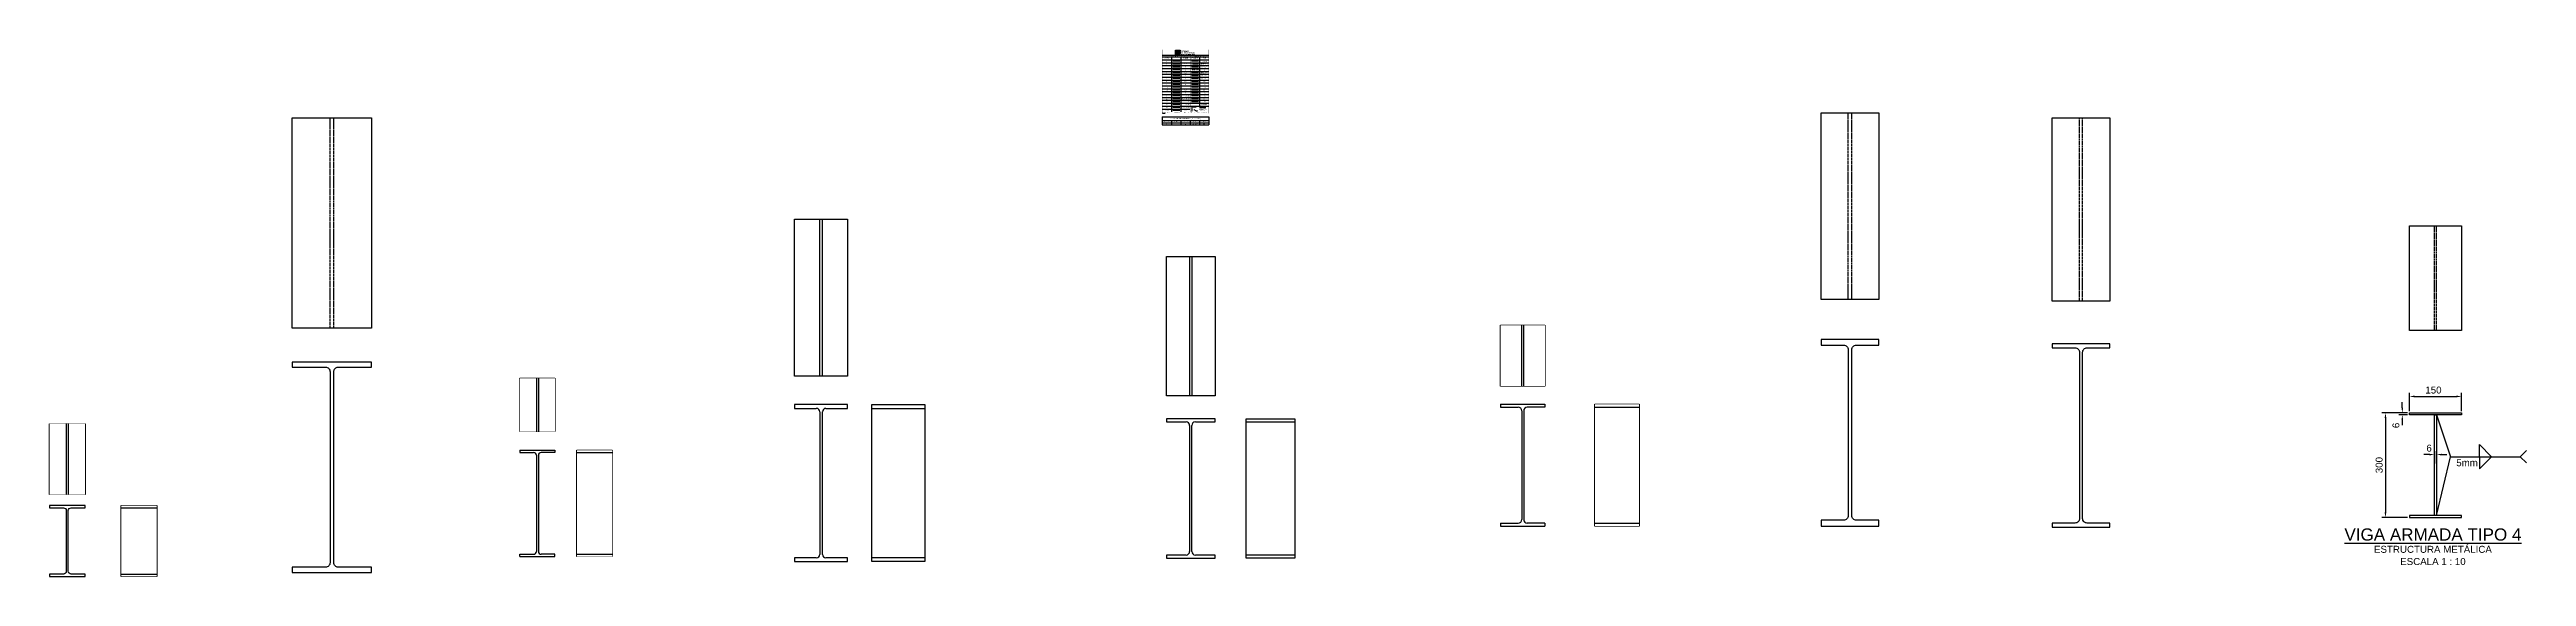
# Model space of a CAD drawing. Header units: millimetres. Extents: x 59135 to 3708801, y -250967 to 196121.
# Drawn here: x 3107117 to 3114226, y 193980 to 195489 of the extents above; entities that cross this region are included whole.
import ezdxf
from ezdxf.enums import TextEntityAlignment as Align

# ---------------------------------------------------------------- set-up
doc = ezdxf.new("R2010")
doc.units = ezdxf.units.MM
doc.header["$LTSCALE"] = 5
doc.set_wipeout_variables(frame=1)
doc.header["$PDMODE"] = 3
for name, pattern in [('CENTER', [2, 1.25, -0.25, 0.25, -0.25]), ('DASHDOT', [1, 0.5, -0.25, 0, -0.25]), ('HIDDEN', [0.375, 0.25, -0.125])]:
    doc.linetypes.add(name, pattern=pattern)
doc.layers.get('Defpoints').update_dxf_attribs({"color": 251})
for name, color, linetype in [('EE-1', 6, 'Continuous'), ('EE-2', 4, 'Continuous'), ('EE-3', 3, 'Continuous'), ('EE-4', 2, 'Continuous'), ('EE-5', 7, 'Continuous'), ('EE-6', 11, 'Continuous'), ('EE-7', 12, 'Continuous'), ('EE-8', 20, 'Continuous'), ('EE-ACHURADOS', 9, 'Continuous'), ('EE-CENTROS', 8, 'CENTER'), ('EE-COTAS', 1, 'Continuous'), ('EE-EJES', 8, 'DASHDOT'), ('EE-OCULTAS', 252, 'HIDDEN'), ('EE-OCULTO', 252, 'HIDDEN'), ('EE-TEXTO 1', 4, 'Continuous'), ('EE-TEXTO 2', 2, 'Continuous'), ('EE-V ARMADA TIPO 4', 130, 'Continuous'), ('EE-W12x16', 150, 'Continuous'), ('EE-W14x22', 30, 'Continuous'), ('EE-W16x26', 211, 'Continuous'), ('EE-W18x35', 255, 'Continuous'), ('EE-W21x44', 132, 'Continuous'), ('EE-W21x57', 190, 'Continuous'), ('EE-W24x68', 80, 'Continuous'), ('EE-W8x13', 65, 'Continuous')]:
    doc.layers.add(name, color=color, linetype=linetype)
doc.styles.add('ARIAL EE', font='arial.ttf')
doc.dimstyles.new('EE 1_1', dxfattribs={"dimtxt": 2, "dimasz": 2, "dimexe": 1, "dimexo": 0.5, "dimgap": 0.5, "dimtad": 1, "dimdec": 0, "dimdsep": 46, "dimtxsty": 'ARIAL EE', "dimcen": 1.5, "dimclrd": 256, "dimclre": 256, "dimclrt": 2, "dimadec": 0, "dimazin": 0, "dimtfac": 1, "dimtdec": 0, "dimtmove": 0, "dimatfit": 0, "dimfxl": 1, "dimlwd": -1, "dimlwe": -1, "dimarcsym": 0})
doc.dimstyles.new('EE 1_STANDAR', dxfattribs={"dimtxt": 2, "dimasz": 1.5, "dimexe": 1, "dimexo": 0.5, "dimgap": 0.8, "dimtad": 1, "dimdec": 0, "dimdsep": 46, "dimtxsty": 'ARIAL EE', "dimcen": 0.09, "dimclrd": 256, "dimclre": 256, "dimclrt": 2, "dimadec": 0, "dimazin": 0, "dimtfac": 1, "dimtdec": 0, "dimtofl": 0, "dimtmove": 1, "dimatfit": 2, "dimfxl": 1, "dimtolj": 1, "dimlwd": -1, "dimlwe": -1, "dimarcsym": 1})

# ---------------------------------------------------------------- blocks, each defined once
blk = doc.blocks.new('LOG_B')
h = blk.add_hatch(color=254)
h.paths.add_polyline_path([(0, 69), (0, 0), (26, 0), (26, 10, -0.31404), (7, 31), (17, 31, 0.361355), (34, 18), (72, 18), (72, 26), (29, 26, -0.192785), (25, 31), (72, 31), (72, 35, 0.414214), (55, 52), (34, 52, 0.361114), (17, 38), (7, 38, -0.313883), (26, 59), (26, 69)])
h.paths.add_polyline_path([(33, 43), (56, 43, -0.248305), (63, 38), (26, 38, -0.248305)], flags=16)
h.paths.add_polyline_path([(28, 69), (28, 59, -0.030205), (31, 60), (72, 60), (72, 69)], flags=17)
h.paths.add_polyline_path([(72, 0), (72, 10), (31, 10, -0.030205), (28, 10), (28, 0)], flags=17)
at = {"color": 254}
blk.add_lwpolyline([(17, 31), (7, 31, 0.31404), (26, 10), (26, 0), (0, 0), (0, 69), (26, 69), (26, 59, 0.313883), (7, 38), (17, 38, -0.361114), (34, 52), (55, 52, -0.414214), (72, 35), (72, 31), (25, 31, 0.192785), (29, 26), (72, 26), (72, 18), (34, 18, -0.361355)], format="xyb", close=True, dxfattribs=at)
for points in [[(32, 60, 0.031581), (28, 59), (28, 69), (72, 69), (72, 60), (31, 60)], [(32, 10, -0.031581), (28, 10), (28, 0), (72, 0), (72, 10), (31, 10)]]:
    blk.add_lwpolyline(points, format="xyb", dxfattribs=at)
blk = doc.blocks.new('LOG_F')
h = blk.add_hatch(color=154)
h.paths.add_polyline_path([(0, 69), (0, 0), (26, 0), (26, 10, -0.31404), (7, 31), (17, 31, 0.361355), (34, 18), (72, 18), (72, 26), (29, 26, -0.192785), (25, 31), (72, 31), (72, 35, 0.414214), (55, 52), (34, 52, 0.361114), (17, 38), (7, 38, -0.313883), (26, 59), (26, 69)])
h.paths.add_polyline_path([(33, 43), (56, 43, -0.248305), (63, 38), (26, 38, -0.248305)], flags=16)
h.paths.add_polyline_path([(28, 69), (28, 59, -0.030205), (31, 60), (72, 60), (72, 69)], flags=17)
h.paths.add_polyline_path([(72, 0), (72, 10), (31, 10, -0.030205), (28, 10), (28, 0)], flags=17)
at = {"color": 154}
blk.add_lwpolyline([(17, 31), (7, 31, 0.31404), (26, 10), (26, 0), (0, 0), (0, 69), (26, 69), (26, 59, 0.313883), (7, 38), (17, 38, -0.361114), (34, 52), (55, 52, -0.414214), (72, 35), (72, 31), (25, 31, 0.192785), (29, 26), (72, 26), (72, 18), (34, 18, -0.361355)], format="xyb", close=True, dxfattribs=at)
for points in [[(32, 60, 0.031581), (28, 59), (28, 69), (72, 69), (72, 60), (31, 60)], [(32, 10, -0.031581), (28, 10), (28, 0), (72, 0), (72, 10), (31, 10)]]:
    blk.add_lwpolyline(points, format="xyb", dxfattribs=at)
blk = doc.blocks.new('LOG EE')
for name, p in [('LOG_B', (-1, -1)), ('LOG_F', (0, 0))]:
    blk.add_blockref(name, p)
at = {"color": 254, "attachment_point": 7, "style": 'ARIAL EE'}
for s, insert, char_height, width in [('{\\fArial Black|b0|i0|c0|p34;\\T1.03;ESTUDIOS}', (78, 42), 15.45, 120.46), ('{\\fArial Black|b0|i0|c0|p34;\\T1.03;ESTRUCTURALES}', (78, 21), 15.45, 120.46), ('{\\fArial|b1|i0|c238|p34;\\T1.03;INGENIEROS CONSULTORES}', (81, 0), 10.5, 230.62)]:
    blk.add_mtext(s, dxfattribs=dict(at, insert=insert, char_height=char_height, width=width))
at = {"attachment_point": 7, "style": 'ARIAL EE'}
for s, insert, char_height, width in [('{\\fArial Black|b0|i0|c0|p34;\\T1.03;ESTUDIOS}', (80, 43), 15.45, 120.46), ('{\\fArial Black|b0|i0|c0|p34;\\T1.03;ESTRUCTURALES}', (79, 20), 15.45, 120.46), ('{\\fArial|b1|i0|c238|p34;\\T1.03;INGENIEROS CONSULTORES}', (82, 1), 10.5, 225.2)]:
    blk.add_mtext(s, dxfattribs=dict(at, insert=insert, char_height=char_height, width=width))
blk = doc.blocks.new('*D11')
at = {"layer": 'Defpoints', "color": 0, "linetype": 'Continuous', "transparency": 16777216}
for p in [(85, 6.2), (86.3, 16.2), (86.3, 6.2)]:
    blk.add_point(p, dxfattribs=at)
at = {"layer": 'EE-COTAS', "transparency": 16777216}
for p, q in [((85.8, 16.2), (84, 16.2)), ((85.8, 6.2), (84, 6.2)), ((85, 14.2), (85, 8.2))]:
    blk.add_line(p, q, dxfattribs=at)
at = {"layer": 'EE-COTAS', "linetype": 'Continuous', "transparency": 16777216}
for points in [[(84.6, 14.2), (85.3, 14.2), (85, 16.2)], [(84.6, 8.2), (85.3, 8.2), (85, 6.2)]]:
    blk.add_solid(points, dxfattribs=at)
at = {"layer": 'EE-COTAS', "color": 2, "linetype": 'Continuous', "transparency": 16777216, "insert": (83.4, 11.2), "char_height": 2, "attachment_point": 5, "rotation": 90, "style": 'ARIAL EE'}
blk.add_mtext('10', dxfattribs=at)
blk = doc.blocks.new('*D12')
at = {"layer": 'Defpoints', "color": 0, "linetype": 'Continuous', "transparency": 16777216}
for p in [(86.3, 17.5), (86.3, 16.2), (96.3, 16.2)]:
    blk.add_point(p, dxfattribs=at)
at = {"layer": 'EE-COTAS', "transparency": 16777216}
for p, q in [((86.3, 16.7), (86.3, 18.5)), ((94.3, 17.5), (88.3, 17.5)), ((96.3, 16.7), (96.3, 18.5))]:
    blk.add_line(p, q, dxfattribs=at)
at = {"layer": 'EE-COTAS', "linetype": 'Continuous', "transparency": 16777216}
for points in [[(88.3, 17.8), (88.3, 17.2), (86.3, 17.5)], [(94.3, 17.8), (94.3, 17.2), (96.3, 17.5)]]:
    blk.add_solid(points, dxfattribs=at)
at = {"layer": 'EE-COTAS', "color": 2, "linetype": 'Continuous', "transparency": 16777216, "insert": (91.3, 19), "char_height": 2, "attachment_point": 5, "style": 'ARIAL EE'}
blk.add_mtext('10', dxfattribs=at)
blk = doc.blocks.new('*T13')
at = {"layer": 'EE-COTAS', "color": 0, "lineweight": -2}
for p, q in [((0, 0), (26.8, 0)), ((0, 0), (0, -10)), ((26.8, 0), (53.6, 0)), ((53.6, 0), (80.4, 0)), ((80.4, 0), (107.2, 0)), ((107.2, 0), (134, 0)), ((134, 0), (134, -10)), ((0, -10), (26.8, -10)), ((0, -10), (0, -17.5)), ((0, -17.5), (26.8, -17.5)), ((0, -17.5), (0, -22.5)), ((0, -22.5), (26.8, -22.5)), ((26.8, -10), (53.6, -10)), ((26.8, -10), (26.8, -17.5)), ((26.8, -17.5), (53.6, -17.5)), ((26.8, -17.5), (26.8, -22.5)), ((26.8, -22.5), (53.6, -22.5)), ((53.6, -10), (80.4, -10)), ((53.6, -10), (53.6, -17.5)), ((53.6, -17.5), (80.4, -17.5)), ((53.6, -17.5), (53.6, -22.5)), ((53.6, -22.5), (80.4, -22.5)), ((80.4, -10), (107.2, -10)), ((80.4, -10), (80.4, -17.5)), ((80.4, -17.5), (107.2, -17.5)), ((80.4, -17.5), (80.4, -22.5)), ((80.4, -22.5), (107.2, -22.5)), ((107.2, -10), (134, -10)), ((107.2, -10), (107.2, -17.5)), ((107.2, -17.5), (134, -17.5)), ((107.2, -17.5), (107.2, -22.5)), ((107.2, -22.5), (134, -22.5)), ((134, -10), (134, -17.5)), ((134, -17.5), (134, -22.5))]:
    blk.add_line(p, q, dxfattribs=at)
at = {"layer": 'EE-COTAS', "color": 2, "width": 25.805, "attachment_point": 5, "style": 'ARIAL EE'}
for s, insert, char_height in [('COLOR', (13.4, -13.8), 2.5), ('1', (13.4, -20), 2), ('LINEA', (40.2, -13.8), 2.5), ('CALIBRE', (67, -13.8), 2.5), ('0.1', (67, -20), 2), ('CONTINUA', (93.8, -20), 2), ('TIPO', (93.8, -13.8), 2.5), ('LAYER', (120.6, -13.8), 2.5), ('EE-', (120.6, -20), 2)]:
    blk.add_mtext(s, dxfattribs=dict(at, insert=insert, char_height=char_height))
at = {"layer": 'EE-COTAS', "color": 4, "insert": (67, -5), "char_height": 3, "width": 133.026, "attachment_point": 5, "style": 'ARIAL EE'}
blk.add_mtext('ESTUDIOS ESTRUCTURALES (tipo de tabla)', dxfattribs=at)
blk = doc.blocks.new('*U1458')
blk.add_lwpolyline([(0, 174.5), (127, 174.5), (127, -174.5), (0, -174.5)], close=True)
blk.add_wipeout([(0, 174.5), (127, 174.5), (127, -174.5), (0, -174.5)])
for p, q in [((0, 166), (127, 166)), ((0, -166), (127, -166))]:
    blk.add_line(p, q)
blk = doc.blocks.new('*U1459')
blk.add_lwpolyline([(-63.5, 174.5), (63.5, 174.5), (63.5, 0), (-63.5, 0)], close=True)
blk.add_wipeout([(-63.5, 174.5), (63.5, 174.5), (63.5, 0), (-63.5, 0)])
at = {"layer": 'EE-OCULTAS'}
for p, q in [((-2.9, 0), (-2.9, 174.5)), ((2.9, 0), (2.9, 174.5))]:
    blk.add_line(p, q, dxfattribs=at)
blk = doc.blocks.new('TÍTULO')
at = {"layer": 'EE-TEXTO 1', "style": 'ARIAL EE'}
blk.add_attdef('%%UTÍTULO', text='', height=3.5, dxfattribs=at).set_placement((0, 0), align=Align.MIDDLE_CENTER)
at = {"layer": 'EE-TEXTO 2', "style": 'ARIAL EE'}
for tag, p in [('SUBTÍTULO', (0, -4.24)), ('ESCALA', (0, -7.74))]:
    blk.add_attdef(tag, text='', height=2, dxfattribs=at).set_placement(p, align=Align.MIDDLE_CENTER)
blk = doc.blocks.new('*D1473')
at = {"layer": 'Defpoints', "color": 0, "transparency": 16777216}
for p in [(3113889.9, 194448.8), (3114039.9, 194495.6), (3114039.9, 194448.8)]:
    blk.add_point(p, dxfattribs=at)
at = {"layer": 'EE-COTAS', "transparency": 16777216}
for p, q in [((3113889.9, 194453.8), (3113889.9, 194505.6)), ((3113904.9, 194495.6), (3114024.9, 194495.6)), ((3114039.9, 194453.8), (3114039.9, 194505.6))]:
    blk.add_line(p, q, dxfattribs=at)
blk.add_solid([(3114024.9, 194498.1), (3114024.9, 194493.1), (3114039.9, 194495.6)], dxfattribs=at)
at = {"layer": 'EE-COTAS', "color": 2, "transparency": 16777216, "insert": (3113959.1, 194513.8), "char_height": 20, "attachment_point": 5, "style": 'ARIAL EE', "bg_fill": 3, "box_fill_scale": 1.1, "bg_fill_color": 256, "bg_fill_true_color": 13158600, "bg_fill_transparency": 0}
blk.add_mtext('\\A1;150', dxfattribs=at)
at = {"layer": 'EE-COTAS', "transparency": 16777216}
blk.add_solid([(3113904.9, 194498.1), (3113904.9, 194493.1), (3113889.9, 194495.6)], dxfattribs=at)
blk = doc.blocks.new('*D1474')
at = {"layer": 'Defpoints', "color": 0, "transparency": 16777216}
for p in [(3113889.9, 194448.8), (3113821.4, 194148.8), (3113889.9, 194148.8)]:
    blk.add_point(p, dxfattribs=at)
at = {"layer": 'EE-COTAS', "transparency": 16777216}
for p, q in [((3113884.9, 194448.8), (3113811.4, 194448.8)), ((3113821.4, 194433.8), (3113821.4, 194163.8)), ((3113884.9, 194148.8), (3113811.4, 194148.8))]:
    blk.add_line(p, q, dxfattribs=at)
for points in [[(3113818.9, 194433.8), (3113823.9, 194433.8), (3113821.4, 194448.8)], [(3113818.9, 194163.8), (3113823.9, 194163.8), (3113821.4, 194148.8)]]:
    blk.add_solid(points, dxfattribs=at)
at = {"layer": 'EE-COTAS', "color": 2, "transparency": 16777216, "insert": (3113803.2, 194298.8), "char_height": 20, "attachment_point": 5, "rotation": 90, "style": 'ARIAL EE', "bg_fill": 3, "box_fill_scale": 1.1, "bg_fill_color": 256, "bg_fill_true_color": 13158600, "bg_fill_transparency": 0}
blk.add_mtext('\\A1;300', dxfattribs=at)
blk = doc.blocks.new('*D1475')
at = {"layer": 'EE-COTAS', "transparency": 16777216}
for p, q in [((3113884.9, 194448.8), (3113859.7, 194448.8)), ((3113884.9, 194442.8), (3113859.7, 194442.8)), ((3113869.7, 194463.8), (3113869.7, 194478.8)), ((3113869.7, 194427.8), (3113869.7, 194412.8))]:
    blk.add_line(p, q, dxfattribs=at)
at = {"layer": 'EE-COTAS', "color": 2, "transparency": 16777216, "insert": (3113851.5, 194412.5), "char_height": 20, "attachment_point": 5, "rotation": 90, "style": 'ARIAL EE', "bg_fill": 3, "box_fill_scale": 1.1, "bg_fill_color": 256, "bg_fill_true_color": 13158600, "bg_fill_transparency": 0}
blk.add_mtext('\\A1;6', dxfattribs=at)
at = {"layer": 'Defpoints', "color": 0, "transparency": 16777216}
for p in [(3113869.7, 194442.8), (3113889.9, 194448.8), (3113889.9, 194442.8)]:
    blk.add_point(p, dxfattribs=at)
at = {"layer": 'EE-COTAS', "transparency": 16777216}
for points in [[(3113867.2, 194463.8), (3113872.2, 194463.8), (3113869.7, 194448.8)], [(3113867.2, 194427.8), (3113872.2, 194427.8), (3113869.7, 194442.8)]]:
    blk.add_solid(points, dxfattribs=at)
blk = doc.blocks.new('*D1476')
at = {"layer": 'Defpoints', "color": 0, "transparency": 16777216}
for p in [(3113961.9, 194298.8), (3113967.9, 194298.8)]:
    blk.add_point(p, dxfattribs=at)
at = {"layer": 'EE-COTAS', "transparency": 16777216}
for p, q in [((3113946.9, 194329), (3113931.9, 194329)), ((3113961.9, 194303.8), (3113961.9, 194339)), ((3113967.9, 194303.8), (3113967.9, 194339)), ((3113982.9, 194329), (3113997.9, 194329))]:
    blk.add_line(p, q, dxfattribs=at)
at = {"layer": 'EE-COTAS', "color": 2, "transparency": 16777216, "insert": (3113946.6, 194347.3), "char_height": 20, "attachment_point": 5, "style": 'ARIAL EE', "bg_fill": 3, "box_fill_scale": 1.1, "bg_fill_color": 256, "bg_fill_true_color": 13158600, "bg_fill_transparency": 0}
blk.add_mtext('\\A1;6', dxfattribs=at)
at = {"layer": 'Defpoints', "color": 0, "transparency": 16777216}
blk.add_point((3113967.9, 194329), dxfattribs=at)
at = {"layer": 'EE-COTAS', "transparency": 16777216}
for points in [[(3113946.9, 194331.5), (3113946.9, 194326.5), (3113961.9, 194329)], [(3113982.9, 194331.5), (3113982.9, 194326.5), (3113967.9, 194329)]]:
    blk.add_solid(points, dxfattribs=at)
blk = doc.blocks.new('AWS-FILL')
for p, q in [((0, 0), (20, 0)), ((8.25, -3.5), (11.75, 0)), ((8.25, 0), (8.25, -3.5))]:
    blk.add_line(p, q)
at = {"layer": 'EE-TEXTO 2', "style": 'ARIAL EE', "flags": 12}
blk.add_attdef('VALOR_SOLDADURA', text='', height=2, dxfattribs=at).set_placement((7.83, -2.73), align=Align.RIGHT)
blk.add_attdef('DE-TANTO-CADA-TANTO', (12.68, -2.68), '', height=2, dxfattribs=at)
blk = doc.blocks.new('OBSERVACION')
for q in [(1.78, 1.78), (1.78, -1.78)]:
    blk.add_line((0, 0), q)
at = {"layer": 'EE-TEXTO 2', "style": 'ARIAL EE', "flags": 4}
blk.add_attdef('OBSERVACION', (2.3, -1.07), '', height=2, dxfattribs=at)
blk = doc.blocks.new('PLANTA VT4')
blk.add_wipeout([(-75, 300), (75, 300), (75, 0), (-75, 0)]).dxf.layer = 'EE-V ARMADA TIPO 4'
at = {"layer": 'EE-CENTROS'}
for p, q in [((-3, 0), (-3, 300)), ((3, 0), (3, 300))]:
    blk.add_line(p, q, dxfattribs=at)
at = {"layer": 'EE-V ARMADA TIPO 4'}
blk.add_lwpolyline([(-75, 300), (75, 300), (75, 0), (-75, 0)], close=True, dxfattribs=at)
blk = doc.blocks.new('WF 21x57')
blk.add_lwpolyline([(83, 0), (83, 16.5), (18.15, 16.5, -0.4142136), (5.15, 29.5), (5.15, 505.5, -0.4142136), (18.15, 518.5), (83, 518.5), (83, 535), (-83, 535), (-83, 518.5), (-18.15, 518.5, -0.4142136), (-5.15, 505.5), (-5.15, 29.5, -0.4142136), (-18.15, 16.5), (-83, 16.5), (-83, 0)], format="xyb", close=True)
blk = doc.blocks.new('W 21x57 EN PLANTA')
blk.add_wipeout([(-83, 535), (83, 535), (83, 0), (-83, 0)]).dxf.layer = 'EE-W21x57'
at = {"layer": 'EE-CENTROS'}
for points in [[(-5.15, 0), (-5.15, 535)], [(5.15, 0), (5.15, 535)]]:
    blk.add_lwpolyline(points, dxfattribs=at)
at = {"layer": 'EE-W21x57'}
blk.add_lwpolyline([(-83, 535), (83, 535), (83, 0), (-83, 0)], close=True, dxfattribs=at)
blk = doc.blocks.new('WF 21x44')
blk.add_lwpolyline([(82.5, 0), (82.5, 11.4), (17.45, 11.4, -0.4142136), (4.45, 24.4), (4.45, 500.6, -0.4142136), (17.45, 513.6), (82.5, 513.6), (82.5, 525), (-82.5, 525), (-82.5, 513.6), (-17.45, 513.6, -0.4142136), (-4.45, 500.6), (-4.45, 24.4, -0.4142136), (-17.45, 11.4), (-82.5, 11.4), (-82.5, 0)], format="xyb", close=True)
blk = doc.blocks.new('W 21x44 EN PLANTA')
blk.add_wipeout([(-82.5, 525), (82.5, 525), (82.5, 0), (-82.5, 0)]).dxf.layer = 'EE-W21x44'
at = {"layer": 'EE-CENTROS'}
for points in [[(-4.45, 0), (-4.45, 525)], [(4.45, 0), (4.45, 525)]]:
    blk.add_lwpolyline(points, dxfattribs=at)
at = {"layer": 'EE-W21x44'}
blk.add_lwpolyline([(-82.5, 525), (82.5, 525), (82.5, 0), (-82.5, 0)], close=True, dxfattribs=at)
blk = doc.blocks.new('W16x26PLANTA')
blk.add_wipeout([(-70, 399), (70, 399), (70, 0), (-70, 0)])
blk.add_lwpolyline([(-70, 399), (70, 399), (70, 0), (-70, 0)], close=True)
at = {"layer": 'EE-OCULTAS'}
for p, q in [((-3.2, 399), (-3.2, 0)), ((3.2, 399), (3.2, 0))]:
    blk.add_line(p, q, dxfattribs=at)
blk = doc.blocks.new('W16x26SECCION')
blk.add_wipeout([(0, 199.5), (140, 199.5), (140, -199.5), (0, -199.5)])
for points in [[(0, 199.5), (140, 199.5), (140, -199.5), (0, -199.5)], [(0, 190.7), (140, 190.7), (140, -190.7), (0, -190.7)]]:
    blk.add_lwpolyline(points, close=True)
blk = doc.blocks.new('W18x35PLANTA')
blk.add_wipeout([(-76, 450), (76, 450), (76, 0), (-76, 0)])
blk.add_lwpolyline([(-76, 450), (76, 450), (76, 0), (-76, 0)], close=True)
at = {"layer": 'EE-OCULTO'}
for p, q in [((-3.8, 0), (-3.8, 450)), ((3.8, 0), (3.8, 450))]:
    blk.add_line(p, q, dxfattribs=at)
blk = doc.blocks.new('W18x35SECCION')
blk.add_wipeout([(0, 225), (152, 225), (152, -225), (0, -225)])
for points in [[(0, 225), (152, 225), (152, -225), (0, -225)], [(0, 214.2), (152, 214.2), (152, -214.2), (0, -214.2)]]:
    blk.add_lwpolyline(points, close=True)
blk = doc.blocks.new('WF 24x68')
blk.add_lwpolyline([(114, 0), (114, 14.9), (18.25, 14.9, -0.4142136), (5.25, 27.9), (5.25, 575.1, -0.4142136), (18.25, 588.1), (114, 588.1), (114, 603), (-114, 603), (-114, 588.1), (-18.25, 588.1, -0.4142136), (-5.25, 575.1), (-5.25, 27.9, -0.4142136), (-18.25, 14.9), (-114, 14.9), (-114, 0)], format="xyb", close=True)
blk = doc.blocks.new('W 24x68 EN PLANTA')
blk.add_wipeout([(-114, 603), (114, 603), (114, 0), (-114, 0)]).dxf.layer = 'EE-W24x68'
at = {"layer": 'EE-CENTROS'}
for p, q in [((-5.25, 0), (-5.25, 603)), ((5.25, 0), (5.25, 603))]:
    blk.add_line(p, q, dxfattribs=at)
at = {"layer": 'EE-W24x68'}
blk.add_lwpolyline([(-114, 603), (114, 603), (114, 0), (-114, 0)], close=True, dxfattribs=at)
blk = doc.blocks.new('*U1454')
blk.add_wipeout([(0, 152.5), (101, 152.5), (101, -152.5), (0, -152.5)])
blk.add_lwpolyline([(0, 152.5), (101, 152.5), (101, -152.5), (0, -152.5)], close=True)
blk.add_wipeout([(0, 152.5), (101, 152.5), (101, -152.5), (0, -152.5)])
for p, q in [((0, 145.8), (101, 145.8)), ((0, -145.8), (101, -145.8))]:
    blk.add_line(p, q)
blk = doc.blocks.new('*U1455')
blk.add_wipeout([(-50.5, 0), (50.5, 0), (50.5, -152.5), (-50.5, -152.5)])
blk.add_lwpolyline([(-50.5, 0), (50.5, 0), (50.5, -152.5), (-50.5, -152.5)], close=True)
blk.add_wipeout([(-50.5, 0), (50.5, 0), (50.5, -152.5), (-50.5, -152.5)])
at = {"layer": 'EE-OCULTAS'}
for p, q in [((-2.8, 0), (-2.8, -152.5)), ((2.8, 0), (2.8, -152.5))]:
    blk.add_line(p, q, dxfattribs=at)
blk = doc.blocks.new('*U1456')
blk.add_lwpolyline([(0, 101.5), (102, 101.5), (102, -101.5), (0, -101.5)], close=True)
blk.add_wipeout([(0, 101.5), (102, 101.5), (102, -101.5), (0, -101.5)])
for p, q in [((0, 95), (102, 95)), ((0, -95), (102, -95))]:
    blk.add_line(p, q)
blk = doc.blocks.new('*U1457')
blk.add_lwpolyline([(-51, 203), (51, 203), (51, 0), (-51, 0)], close=True)
blk.add_wipeout([(-51, 203), (51, 203), (51, 0), (-51, 0)])
at = {"layer": 'EE-OCULTAS'}
for p, q in [((-2.9, 203), (-2.9, 0)), ((2.9, 203), (2.9, 0))]:
    blk.add_line(p, q, dxfattribs=at)
blk = doc.blocks.new('TEMPLATE EE')
for p, q in [((0, 161.8), (134, 161.8)), ((0, 153.5), (134, 153.5)), ((0, 145.3), (134, 145.3)), ((26.8, 161.8), (26.8, 4.1)), ((53.6, 161.8), (53.6, 4.1)), ((107.2, 161.8), (107.2, 20.8)), ((0, 137), (134, 137)), ((0, 128.7), (134, 128.7)), ((0, 120.4), (134, 120.4)), ((0, 112.1), (134, 112.1)), ((0, 103.8), (134, 103.8)), ((0, 95.5), (134, 95.5)), ((0, 87.2), (134, 87.2)), ((0, 78.9), (134, 78.9)), ((0, 70.6), (134, 70.6)), ((0, 62.3), (134, 62.3)), ((0, 54), (134, 54)), ((0, 45.7), (80.4, 45.7)), ((0, 37.4), (80.4, 37.4)), ((0, 29.1), (80.4, 29.1)), ((0, 20.8), (80.4, 20.8)), ((0, 12.5), (80.4, 12.5)), ((50.3, 8.4), (30.2, 8.4)), ((80.4, 45.7), (134, 45.7)), ((80.4, 37.4), (134, 37.4)), ((80.4, 29.1), (134, 29.1)), ((80.4, 20.8), (134, 20.8))]:
    blk.add_line(p, q)
at = {"color": 1}
blk.add_line((50.3, 149.4), (30.2, 149.4), dxfattribs=at)
at = {"color": 2}
blk.add_line((50.3, 141.1), (30.2, 141.1), dxfattribs=at)
at = {"color": 3}
blk.add_line((50.3, 132.8), (30.2, 132.8), dxfattribs=at)
at = {"color": 4}
blk.add_line((50.3, 124.5), (30.2, 124.5), dxfattribs=at)
at = {"color": 5}
blk.add_line((50.3, 116.2), (30.2, 116.2), dxfattribs=at)
at = {"color": 6}
blk.add_line((50.3, 107.9), (30.2, 107.9), dxfattribs=at)
at = {"color": 7}
blk.add_line((50.3, 99.6), (30.2, 99.6), dxfattribs=at)
at = {"color": 8}
blk.add_line((50.3, 91.3), (30.2, 91.3), dxfattribs=at)
at = {"color": 9}
blk.add_line((50.3, 83), (30.2, 83), dxfattribs=at)
at = {"color": 11}
blk.add_line((50.3, 74.8), (30.2, 74.8), dxfattribs=at)
at = {"color": 12}
blk.add_line((50.3, 66.5), (30.2, 66.5), dxfattribs=at)
at = {"color": 20}
blk.add_line((50.3, 58.2), (30.2, 58.2), dxfattribs=at)
at = {"color": 250}
blk.add_line((50.3, 49.9), (30.2, 49.9), dxfattribs=at)
at = {"color": 251}
blk.add_line((50.3, 41.6), (30.2, 41.6), dxfattribs=at)
at = {"color": 252}
blk.add_line((50.3, 33.3), (30.2, 33.3), dxfattribs=at)
at = {"color": 253}
blk.add_line((50.3, 25), (30.2, 25), dxfattribs=at)
at = {"color": 254}
blk.add_line((50.3, 16.7), (30.2, 16.7), dxfattribs=at)
at = {"layer": 'EE-1'}
blk.add_line((103.9, 91.3), (83.8, 91.3), dxfattribs=at)
at = {"layer": 'EE-2'}
blk.add_line((103.9, 83), (83.8, 83), dxfattribs=at)
at = {"layer": 'EE-3'}
blk.add_line((103.9, 74.8), (83.8, 74.8), dxfattribs=at)
at = {"layer": 'EE-4'}
blk.add_line((103.9, 66.5), (83.8, 66.5), dxfattribs=at)
at = {"layer": 'EE-5'}
for p, q in [((0, 166.8), (134, 166.8)), ((103.9, 58.2), (83.8, 58.2))]:
    blk.add_line(p, q, dxfattribs=at)
at = {"layer": 'EE-5', "const_width": 0.5}
blk.add_lwpolyline([(0, 166.8), (134, 166.8), (134, 182.5), (0, 182.5)], close=True, dxfattribs=at)
at = {"layer": 'EE-5', "linetype": 'Continuous', "const_width": 0.5}
for points in [[(0, 166.8), (80.4, 166.8), (80.4, 4.1), (0, 4.1)], [(80.4, 4.1), (134, 4.1), (134, 166.8), (80.4, 166.8)], [(0, 4.1), (134, 4.1), (134, 0), (0, 0)]]:
    blk.add_lwpolyline(points, close=True, dxfattribs=at)
at = {"layer": 'EE-6'}
blk.add_line((103.9, 49.9), (83.8, 49.9), dxfattribs=at)
at = {"layer": 'EE-7'}
blk.add_line((103.9, 41.6), (83.8, 41.6), dxfattribs=at)
at = {"layer": 'EE-8'}
blk.add_line((103.9, 33.3), (83.8, 33.3), dxfattribs=at)
at = {"layer": 'EE-ACHURADOS'}
blk.add_line((103.9, 149.4), (83.8, 149.4), dxfattribs=at)
at = {"layer": 'EE-CENTROS'}
blk.add_line((103.9, 141.1), (83.8, 141.1), dxfattribs=at)
at = {"layer": 'EE-COTAS'}
blk.add_line((103.9, 132.8), (83.8, 132.8), dxfattribs=at)
at = {"layer": 'EE-EJES'}
blk.add_line((103.9, 124.5), (83.8, 124.5), dxfattribs=at)
at = {"layer": 'EE-OCULTAS'}
blk.add_line((103.9, 116.2), (83.8, 116.2), dxfattribs=at)
at = {"layer": 'EE-TEXTO 1'}
blk.add_line((103.9, 107.9), (83.8, 107.9), dxfattribs=at)
at = {"layer": 'EE-TEXTO 2'}
blk.add_line((103.9, 99.6), (83.8, 99.6), dxfattribs=at)
at = {"xscale": 0.1864077669902997, "yscale": 0.1864077669902997, "zscale": 0.1864077669902997}
blk.add_blockref('LOG EE', (38.4, 168.4), dxfattribs=at)
blk.add_blockref('*T13', (0, -10))
at = {"style": 'ARIAL EE'}
for s, height, p in [('COLOR', 2.5, (13.4, 158.2)), ('1', 2, (13.4, 149.4)), ('CALIBRE', 2.5, (67.1, 158.2)), ('0.10', 2, (67.1, 149.4)), ('TIPO LINEA', 2.5, (93.8, 158.2)), ('EE-ACHURADOS', 2, (120.7, 149.4)), ('LAYER', 2.5, (120.6, 158.2)), ('11', 2, (13.5, 74.8)), ('3', 2, (13.4, 132.8)), ('4', 2, (13.4, 124.5)), ('2', 2, (13.4, 141.1)), ('5', 2, (13.5, 116.2)), ('8', 2, (13.5, 91.3)), ('9', 2, (13.5, 83)), ('6', 2, (13.5, 107.9)), ('7', 2, (13.5, 99.6)), ('0.25', 2, (67.1, 141.1)), ('0.30', 2, (67.1, 132.8)), ('0.35', 2, (67.1, 124.5)), ('0.25', 2, (67.1, 116.2)), ('0.50', 2, (67.1, 107.9)), ('0.20', 2, (67.1, 99.6)), ('0.10', 2, (67.1, 91.3)), ('0.05', 2, (67.1, 83)), ('0.15', 2, (67.1, 74.8)), ('EE-CENTROS', 2, (120.7, 141.1)), ('EE-OCULTAS', 2, (120.7, 116.2)), ('EE-TEXTO 1', 2, (120.7, 107.9)), ('EE-TEXTO 2', 2, (120.7, 99.6)), ('EE-COTAS', 2, (120.7, 132.8)), ('EE-EJES', 2, (120.7, 124.5)), ('EE-1', 2, (120.7, 91.3)), ('EE-2', 2, (120.7, 83)), ('EE-3', 2, (120.7, 74.8)), ('DEMÁS', 2, (13.5, 8.4)), ('250', 2, (13.5, 49.9)), ('251', 2, (13.5, 41.6)), ('252', 2, (13.5, 33.3)), ('253', 2, (13.5, 25)), ('254', 2, (13.5, 16.7)), ('12', 2, (13.5, 66.5)), ('20', 2, (13.5, 58.2)), ('ESCALA DE GRIS', 2, (67.1, 49.9)), ('ESCALA DE GRIS', 2, (67.1, 41.6)), ('ESCALA DE GRIS', 2, (67.1, 33.3)), ('ESCALA DE GRIS', 2, (67.1, 25)), ('ESCALA DE GRIS', 2, (67.1, 16.7)), ('0.20', 2, (67.1, 66.5)), ('0.30', 2, (67.1, 58.2)), ('0.25', 2, (67.1, 8.4)), ('EE-VPORTS', 2, (120.7, 24.6)), ('EE-4', 2, (120.7, 66.5)), ('EE-5', 2, (120.7, 58.2)), ('EE-6', 2, (120.7, 49.9)), ('EE-7', 2, (120.7, 41.6)), ('EE-8', 2, (120.7, 33.3))]:
    blk.add_text(s, height=height, dxfattribs=at).set_placement(p, align=Align.MIDDLE_CENTER)
at = {"layer": 'EE-COTAS', "color": 2, "insert": (99.3, 8.1), "char_height": 2, "attachment_point": 7, "style": 'ARIAL EE'}
blk.add_mtext('A', dxfattribs=at)
at = {"layer": 'EE-TEXTO 1', "style": 'ARIAL EE'}
for s, p in [('PUNTAS PARA PLOTTER', (40.2, 164.3)), ('TABLA LAYERS', (107.2, 164.3))]:
    blk.add_text(s, height=3, dxfattribs=at).set_placement(p, align=Align.MIDDLE_CENTER)
at = {"layer": 'EE-TEXTO 2', "style": 'ARIAL EE'}
blk.add_text('%%UNOTA%%U EJEMPLO PARA NOMBRAR LAS CAPAS DE ELEMENTOS: EE L2_1-2x3-16, EE W12x14, etc..', height=2, dxfattribs=at).set_placement((65.2, 2.2), align=Align.MIDDLE_CENTER)
at = {"layer": 'EE-TEXTO 2', "insert": (115.9, 12.8), "char_height": 2, "attachment_point": 5, "style": 'ARIAL EE'}
blk.add_mtext('{\\LTEXTO ARIAL  \\P}TITULOS H=3.5\\PNOMBRES H=2.0\\PITEMS H=3.0', dxfattribs=at)
at = {"layer": 'EE-COTAS', "linetype": 'Continuous'}
dim = blk.add_linear_dim(base=(85, 6.2), p1=(86.3, 16.2), p2=(86.3, 6.2), angle=90, dimstyle='EE 1_1', override={"dimtxsty": 'ARIAL EE'}, dxfattribs=at)
dim.commit()
dim.dimension.update_dxf_attribs({"geometry": '*D11', "text_midpoint": (85, 11.2), "dimtype": 128})
dim = blk.add_linear_dim(base=(86.3, 17.5), p1=(96.3, 16.2), p2=(86.3, 16.2), dimstyle='EE 1_1', override={"dimtxsty": 'ARIAL EE'}, dxfattribs=at)
dim.commit()
dim.dimension.update_dxf_attribs({"geometry": '*D12', "text_midpoint": (91.3, 17.5), "dimtype": 128})
at = {"layer": 'EE-COTAS', "annotation_type": 0, "has_hookline": 1, "hookline_direction": 0, "text_width": 1.87}
blk.add_leader([(91.3, 11.2), (97.8, 7.6), (98.8, 7.6)], dimstyle='EE 1_1', override={"dimasz": 1, "dimgap": 0.5, "dimtad": 1, "dimldrblk": 'DOT'}, dxfattribs=at)

msp = doc.modelspace()

# ---------------------------------------------------------------- linework, layer by layer
at = {"layer": 'EE-V ARMADA TIPO 4'}
for points in [[(3113889.9, 194448.8), (3114039.9, 194448.8), (3114039.9, 194442.8), (3113889.9, 194442.8)], [(3113961.9, 194442.8), (3113967.9, 194442.8), (3113967.9, 194154.8), (3113961.9, 194154.8)], [(3113889.9, 194148.8), (3114039.9, 194148.8), (3114039.9, 194154.8), (3113889.9, 194154.8)]]:
    msp.add_lwpolyline(points, close=True, dxfattribs=at)
at = {"layer": 'EE-W12x16'}
for p, q in [((3108466.5, 194341.6), (3108567.5, 194341.6)), ((3108466.5, 194341.6), (3108466.5, 194334.9)), ((3108466.5, 194334.9), (3108506.2, 194334.9)), ((3108514.2, 194326.9), (3108514.2, 194051.3)), ((3108519.8, 194326.9), (3108519.8, 194051.3)), ((3108567.5, 194334.9), (3108527.8, 194334.9)), ((3108567.5, 194341.6), (3108567.5, 194334.9)), ((3108466.5, 194036.6), (3108466.5, 194043.3)), ((3108466.5, 194043.3), (3108506.2, 194043.3)), ((3108466.5, 194036.6), (3108567.5, 194036.6)), ((3108567.5, 194043.3), (3108527.8, 194043.3)), ((3108567.5, 194036.6), (3108567.5, 194043.3))]:
    msp.add_line(p, q, dxfattribs=at)
for centre, start, end in [((3108506.2, 194326.9), 0, 90), ((3108527.8, 194326.9), 90, 180), ((3108506.2, 194051.3), 270, 0), ((3108527.8, 194051.3), 180, 270)]:
    msp.add_arc(centre, 8, start, end, dxfattribs=at)
at = {"layer": 'EE-W14x22'}
for p, q in [((3111281.6, 194473.2), (3111408.6, 194473.2)), ((3111281.6, 194473.2), (3111281.6, 194464.7)), ((3111281.6, 194464.7), (3111332.2, 194464.7)), ((3111342.2, 194454.7), (3111342.2, 194142.7)), ((3111348, 194454.7), (3111348, 194142.7)), ((3111408.6, 194464.7), (3111358, 194464.7)), ((3111408.6, 194473.2), (3111408.6, 194464.7)), ((3111281.6, 194132.7), (3111281.6, 194124.2)), ((3111281.6, 194132.7), (3111332.2, 194132.7)), ((3111281.6, 194124.2), (3111408.6, 194124.2)), ((3111408.6, 194132.7), (3111358, 194132.7)), ((3111408.6, 194132.7), (3111408.6, 194124.2))]:
    msp.add_line(p, q, dxfattribs=at)
for centre, start, end in [((3111332.2, 194454.7), 0, 90), ((3111358, 194454.7), 90, 180), ((3111332.2, 194142.7), 270, 0), ((3111358, 194142.7), 180, 270)]:
    msp.add_arc(centre, 10, start, end, dxfattribs=at)
at = {"layer": 'EE-W16x26'}
for p, q in [((3110462.3, 194431.4), (3110322.3, 194431.4)), ((3110322.3, 194431.4), (3110322.3, 194422.6)), ((3110322.3, 194422.6), (3110379.1, 194422.6)), ((3110389.1, 194412.6), (3110389.1, 194051.2)), ((3110395.5, 194051.2), (3110395.5, 194412.6)), ((3110405.5, 194422.6), (3110462.3, 194422.6)), ((3110462.3, 194422.6), (3110462.3, 194431.4)), ((3110379.1, 194041.2), (3110322.3, 194041.2)), ((3110322.3, 194041.2), (3110322.3, 194032.4)), ((3110322.3, 194032.4), (3110462.3, 194032.4)), ((3110462.3, 194041.2), (3110405.5, 194041.2)), ((3110462.3, 194032.4), (3110462.3, 194041.2))]:
    msp.add_line(p, q, dxfattribs=at)
for centre, start, end in [((3110379.1, 194412.6), 0, 90), ((3110405.5, 194412.6), 90, 180), ((3110379.1, 194051.2), 270, 0), ((3110405.5, 194051.2), 180, 270)]:
    msp.add_arc(centre, 10, start, end, dxfattribs=at)
at = {"layer": 'EE-W18x35'}
for p, q in [((3109407.4, 194472.3), (3109255.4, 194472.3)), ((3109255.4, 194472.3), (3109255.4, 194461.5)), ((3109255.4, 194461.5), (3109317.6, 194461.5)), ((3109327.6, 194451.5), (3109327.6, 194043.1)), ((3109335.2, 194043.1), (3109335.2, 194451.5)), ((3109345.2, 194461.5), (3109407.4, 194461.5)), ((3109407.4, 194461.5), (3109407.4, 194472.3)), ((3109317.6, 194033.1), (3109255.4, 194033.1)), ((3109255.4, 194033.1), (3109255.4, 194022.3)), ((3109255.4, 194022.3), (3109407.4, 194022.3)), ((3109407.4, 194033.1), (3109345.2, 194033.1)), ((3109407.4, 194022.3), (3109407.4, 194033.1))]:
    msp.add_line(p, q, dxfattribs=at)
for centre, start, end in [((3109317.6, 194451.5), 0, 90), ((3109345.2, 194451.5), 90, 180), ((3109317.6, 194043.1), 270, 0), ((3109345.2, 194043.1), 180, 270)]:
    msp.add_arc(centre, 10, start, end, dxfattribs=at)
at = {"layer": 'EE-W8x13'}
msp.add_lwpolyline([(3107156.9, 194176.5, -0.414214), (3107164.9, 194168.5), (3107164.9, 193994.5, -0.414214), (3107156.9, 193986.5), (3107116.8, 193986.5), (3107116.8, 193980), (3107218.8, 193980), (3107218.8, 193986.5), (3107178.7, 193986.5, -0.414214), (3107170.7, 193994.5), (3107170.7, 194168.5, -0.414214), (3107178.7, 194176.5), (3107218.8, 194176.5), (3107218.8, 194183), (3107116.8, 194183), (3107116.8, 194176.5)], format="xyb", close=True, dxfattribs=at)

# ---------------------------------------------------------------- block references
msp.add_blockref('TEMPLATE EE', (3110310.2, 195306.7))
at = {"layer": 'EE-COTAS', "xscale": 10, "yscale": 10, "zscale": 10}
msp.add_blockref('OBSERVACION', (3114208.3, 194322.9), dxfattribs=at)
at = {"layer": 'EE-TEXTO 1', "xscale": 10, "yscale": 10, "zscale": 10}
msp.add_blockref('TÍTULO', (3113957.6, 194099.9), dxfattribs=at).add_auto_attribs({'%%UTÍTULO': '%%UVIGA ARMADA TIPO 4', 'SUBTÍTULO': 'ESTRUCTURA METÁLICA', 'ESCALA': 'ESCALA 1 : 10'})
at = {"layer": 'EE-V ARMADA TIPO 4'}
msp.add_blockref('PLANTA VT4', (3113964.9, 194684.9), dxfattribs=at)
at = {"layer": 'EE-W12x16'}
for name, p in [('*U1455', (3108517, 194547.5)), ('*U1454', (3108630.7, 194189.1))]:
    msp.add_blockref(name, p, dxfattribs=at)
at = {"layer": 'EE-W14x22'}
for name, p in [('*U1459', (3111345.1, 194525.2)), ('*U1458', (3111552.2, 194298.7))]:
    msp.add_blockref(name, p, dxfattribs=at)
at = {"layer": 'EE-W16x26'}
for name, p in [('W16x26PLANTA', (3110392.3, 194497.3)), ('W16x26SECCION', (3110551.5, 194231.9))]:
    msp.add_blockref(name, p, dxfattribs=at)
at = {"layer": 'EE-W18x35'}
for name, p in [('W18x35PLANTA', (3109331.4, 194553.9)), ('W18x35SECCION', (3109477.2, 194247.3))]:
    msp.add_blockref(name, p, dxfattribs=at)
at = {"layer": 'EE-W21x44'}
for name, p in [('W 21x44 EN PLANTA', (3112947.7, 194768.7)), ('WF 21x44', (3112947.7, 194121.4))]:
    msp.add_blockref(name, p, dxfattribs=at)
at = {"layer": 'EE-W21x57'}
for name, p in [('W 21x57 EN PLANTA', (3112284.4, 194773.4)), ('WF 21x57', (3112284.4, 194124.2))]:
    msp.add_blockref(name, p, dxfattribs=at)
at = {"layer": 'EE-W24x68'}
for name, p in [('W 24x68 EN PLANTA', (3107927.1, 194691)), ('WF 24x68', (3107927.1, 193991.2))]:
    msp.add_blockref(name, p, dxfattribs=at)
at = {"layer": 'EE-W8x13'}
msp.add_blockref('*U1456', (3107322.6, 194081.5), dxfattribs=at)

# ---------------------------------------------------------------- next in the draw order: block references
msp.add_blockref('*U1457', (3107167.8, 194214.4), dxfattribs=at)

# ---------------------------------------------------------------- next in the draw order: dimensions: what is measured, and where the dimension line sits
at = {"layer": 'EE-COTAS'}
for base, p1, p2, picture, middle in [((3114039.9, 194495.6), (3113889.9, 194448.8), (3114039.9, 194448.8), '*D1473', (3113959.1, 194495.6)), ((3113967.9, 194329), (3113961.9, 194298.8), (3113967.9, 194298.8), '*D1476', (3113946.6, 194329))]:
    dim = msp.add_linear_dim(base=base, p1=p1, p2=p2, dimstyle='EE 1_STANDAR', override={"dimfxl": 0.0015, "dimtfill": 1}, dxfattribs=at)
    dim.commit()
    dim.dimension.update_dxf_attribs({"geometry": picture, "text_midpoint": middle, "dimtype": 160})

# ---------------------------------------------------------------- next in the draw order: block references
at = {"layer": 'EE-COTAS', "xscale": -10, "yscale": 10, "zscale": 10, "rotation": 180}
msp.add_blockref('AWS-FILL', (3114008.3, 194322.9), dxfattribs=at)
at = {"layer": 'EE-COTAS', "xscale": 10, "yscale": 10, "zscale": 10}
msp.add_blockref('AWS-FILL', (3114008.3, 194322.9), dxfattribs=at).add_auto_attribs({'VALOR_SOLDADURA': '5mm'})

# ---------------------------------------------------------------- next in the draw order: dimensions: what is measured, and where the dimension line sits
at = {"layer": 'EE-COTAS'}
dim = msp.add_linear_dim(base=(3113821.4, 194148.8), p1=(3113889.9, 194448.8), p2=(3113889.9, 194148.8), angle=90, dimstyle='EE 1_STANDAR', override={"dimfxl": 0.0015, "dimtfill": 1}, dxfattribs=at)
dim.commit()
dim.dimension.update_dxf_attribs({"geometry": '*D1474', "text_midpoint": (3113821.4, 194298.8), "dimtype": 160})

# ---------------------------------------------------------------- next in the draw order: leaders
for points, override in [([(3113967.9, 194442.8), (3114008.3, 194322.9)], {"dimscale": 0, "dimgap": 0.8, "dimtad": 1, "dimfxl": 0.0015, "dimtfill": 1}), ([(3113967.9, 194154.8), (3114008.3, 194322.9)], {"dimscale": 0, "dimgap": 0.8, "dimtad": 1})]:
    msp.add_leader(points, dimstyle='EE 1_STANDAR', override=override, dxfattribs=at)

# ---------------------------------------------------------------- next in the draw order: dimensions: what is measured, and where the dimension line sits
dim = msp.add_linear_dim(base=(3113869.7, 194442.8), p1=(3113889.9, 194448.8), p2=(3113889.9, 194442.8), angle=90, dimstyle='EE 1_STANDAR', override={"dimfxl": 0.0015, "dimtfill": 1}, dxfattribs=at)
dim.commit()
dim.dimension.update_dxf_attribs({"geometry": '*D1475', "text_midpoint": (3113869.7, 194412.5), "dimtype": 160})

doc.saveas('drawing.dxf')
